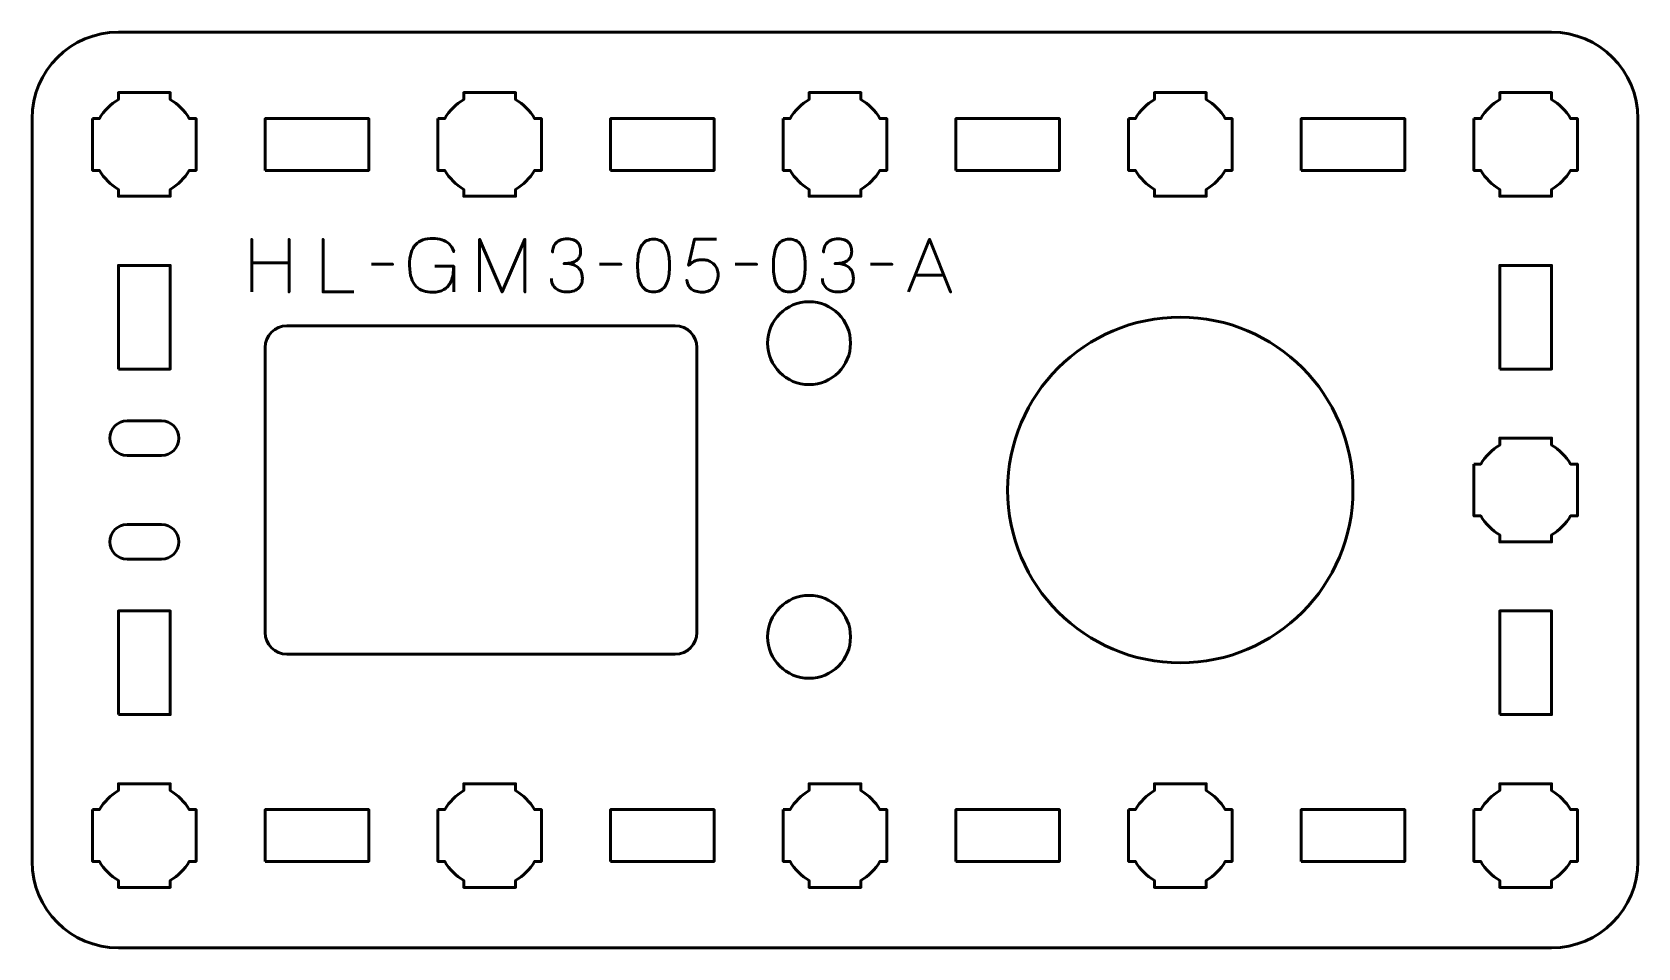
# Model space of a CAD drawing. Header units: centimetres. Extents: x -15.15 to -5.85, y -17.5 to -12.2.
import ezdxf

# ---------------------------------------------------------------- set-up
doc = ezdxf.new("R2010")
doc.units = ezdxf.units.CM
doc.header["$MEASUREMENT"] = 0
doc.layers.add('Layer 1', color=7, linetype='Continuous')

msp = doc.modelspace()

# ---------------------------------------------------------------- linework, layer by layer
at = {"layer": 'Layer 1', "lineweight": 53}
for points in [[(-13.8, -13), (-13.2, -13), (-13.2, -12.7), (-13.8, -12.7), (-13.8, -13)], [(-11.8, -13), (-11.2, -13), (-11.2, -12.7), (-11.8, -12.7), (-11.8, -13)], [(-9.8, -13), (-9.2, -13), (-9.2, -12.7), (-9.8, -12.7), (-9.8, -13)], [(-7.8, -13), (-7.2, -13), (-7.2, -12.7), (-7.8, -12.7), (-7.8, -13)], [(-14.65, -14.15), (-14.35, -14.15), (-14.35, -13.55), (-14.65, -13.55), (-14.65, -14.15)], [(-6.65, -14.15), (-6.35, -14.15), (-6.35, -13.55), (-6.65, -13.55), (-6.65, -14.15)], [(-14.65, -16.15), (-14.35, -16.15), (-14.35, -15.55), (-14.65, -15.55), (-14.65, -16.15)], [(-6.65, -16.15), (-6.35, -16.15), (-6.35, -15.55), (-6.65, -15.55), (-6.65, -16.15)], [(-13.8, -17), (-13.2, -17), (-13.2, -16.7), (-13.8, -16.7), (-13.8, -17)], [(-11.8, -17), (-11.2, -17), (-11.2, -16.7), (-11.8, -16.7), (-11.8, -17)], [(-9.8, -17), (-9.2, -17), (-9.2, -16.7), (-9.8, -16.7), (-9.8, -17)], [(-7.8, -17), (-7.2, -17), (-7.2, -16.7), (-7.8, -16.7), (-7.8, -17)]]:
    msp.add_lwpolyline(points, close=True, dxfattribs=at)
for centre, major_axis in [((-10.65004, -14), (0, 0.24)), ((-8.5, -14.85), (0, 1)), ((-10.65004, -15.7), (0, 0.24))]:
    msp.add_ellipse(centre, major_axis=major_axis, ratio=1, dxfattribs=at)
for points, knots in [([(-15.15, -17), (-15.15, -17), (-15.15, -12.7), (-15.15, -12.7), (-15.15, -12.7), (-15.15, -12.42391), (-14.92609, -12.2), (-14.65, -12.2), (-14.65, -12.2), (-14.65, -12.2), (-6.35, -12.2), (-6.35, -12.2), (-6.35, -12.2), (-6.07391, -12.2), (-5.85, -12.42391), (-5.85, -12.7), (-5.85, -12.7), (-5.85, -12.7), (-5.85, -17), (-5.85, -17), (-5.85, -17), (-5.85, -17.27609), (-6.07391, -17.5), (-6.35, -17.5), (-6.35, -17.5), (-6.35, -17.5), (-14.65, -17.5), (-14.65, -17.5), (-14.65, -17.5), (-14.92609, -17.5), (-15.15, -17.27609), (-15.15, -17)], [0, 0, 0, 0, 0.125, 0.125, 0.125, 0.125, 0.25, 0.25, 0.25, 0.25, 0.375, 0.375, 0.375, 0.375, 0.5, 0.5, 0.5, 0.5, 0.625, 0.625, 0.625, 0.625, 0.75, 0.75, 0.75, 0.75, 0.875, 0.875, 0.875, 0.875, 1, 1, 1, 1]), ([(-14.8, -12.7), (-14.8, -12.7), (-14.75985, -12.7), (-14.75985, -12.7), (-14.75985, -12.7), (-14.7335, -12.65447), (-14.69553, -12.6165), (-14.65, -12.59015), (-14.65, -12.59015), (-14.65, -12.59015), (-14.65, -12.55), (-14.65, -12.55), (-14.65, -12.55), (-14.65, -12.55), (-14.5, -12.55), (-14.5, -12.55), (-14.5, -12.55), (-14.5, -12.55), (-14.35, -12.55), (-14.35, -12.55), (-14.35, -12.55), (-14.35, -12.55), (-14.35, -12.59015), (-14.35, -12.59015), (-14.35, -12.59015), (-14.30447, -12.6165), (-14.2665, -12.65447), (-14.24015, -12.7), (-14.24015, -12.7), (-14.24015, -12.7), (-14.2, -12.7), (-14.2, -12.7), (-14.2, -12.7), (-14.2, -12.7), (-14.2, -12.85), (-14.2, -12.85), (-14.2, -12.85), (-14.2, -12.85), (-14.2, -13), (-14.2, -13), (-14.2, -13), (-14.2, -13), (-14.24015, -13), (-14.24015, -13), (-14.24015, -13), (-14.2665, -13.04553), (-14.30447, -13.0835), (-14.35, -13.10985), (-14.35, -13.10985), (-14.35, -13.10985), (-14.35, -13.15), (-14.35, -13.15), (-14.35, -13.15), (-14.35, -13.15), (-14.5, -13.15), (-14.5, -13.15), (-14.5, -13.15), (-14.5, -13.15), (-14.65, -13.15), (-14.65, -13.15), (-14.65, -13.15), (-14.65, -13.15), (-14.65, -13.10985), (-14.65, -13.10985), (-14.65, -13.10985), (-14.69553, -13.0835), (-14.7335, -13.04553), (-14.75985, -13), (-14.75985, -13), (-14.75985, -13), (-14.8, -13), (-14.8, -13), (-14.8, -13), (-14.8, -13), (-14.8, -12.85), (-14.8, -12.85), (-14.8, -12.85), (-14.8, -12.85), (-14.8, -12.7), (-14.8, -12.7)], [0, 0, 0, 0, 0.05, 0.05, 0.05, 0.05, 0.1, 0.1, 0.1, 0.1, 0.15, 0.15, 0.15, 0.15, 0.2, 0.2, 0.2, 0.2, 0.25, 0.25, 0.25, 0.25, 0.3, 0.3, 0.3, 0.3, 0.35, 0.35, 0.35, 0.35, 0.4, 0.4, 0.4, 0.4, 0.45, 0.45, 0.45, 0.45, 0.5, 0.5, 0.5, 0.5, 0.55, 0.55, 0.55, 0.55, 0.6, 0.6, 0.6, 0.6, 0.65, 0.65, 0.65, 0.65, 0.7, 0.7, 0.7, 0.7, 0.75, 0.75, 0.75, 0.75, 0.8, 0.8, 0.8, 0.8, 0.85, 0.85, 0.85, 0.85, 0.9, 0.9, 0.9, 0.9, 0.95, 0.95, 0.95, 0.95, 1, 1, 1, 1]), ([(-12.8, -12.7), (-12.8, -12.7), (-12.75985, -12.7), (-12.75985, -12.7), (-12.75985, -12.7), (-12.7335, -12.65447), (-12.69553, -12.6165), (-12.65, -12.59015), (-12.65, -12.59015), (-12.65, -12.59015), (-12.65, -12.55), (-12.65, -12.55), (-12.65, -12.55), (-12.65, -12.55), (-12.5, -12.55), (-12.5, -12.55), (-12.5, -12.55), (-12.5, -12.55), (-12.35, -12.55), (-12.35, -12.55), (-12.35, -12.55), (-12.35, -12.55), (-12.35, -12.59015), (-12.35, -12.59015), (-12.35, -12.59015), (-12.30447, -12.6165), (-12.2665, -12.65447), (-12.24015, -12.7), (-12.24015, -12.7), (-12.24015, -12.7), (-12.2, -12.7), (-12.2, -12.7), (-12.2, -12.7), (-12.2, -12.7), (-12.2, -12.85), (-12.2, -12.85), (-12.2, -12.85), (-12.2, -12.85), (-12.2, -13), (-12.2, -13), (-12.2, -13), (-12.2, -13), (-12.24015, -13), (-12.24015, -13), (-12.24015, -13), (-12.2665, -13.04553), (-12.30447, -13.0835), (-12.35, -13.10985), (-12.35, -13.10985), (-12.35, -13.10985), (-12.35, -13.15), (-12.35, -13.15), (-12.35, -13.15), (-12.35, -13.15), (-12.5, -13.15), (-12.5, -13.15), (-12.5, -13.15), (-12.5, -13.15), (-12.65, -13.15), (-12.65, -13.15), (-12.65, -13.15), (-12.65, -13.15), (-12.65, -13.10985), (-12.65, -13.10985), (-12.65, -13.10985), (-12.69553, -13.0835), (-12.7335, -13.04553), (-12.75985, -13), (-12.75985, -13), (-12.75985, -13), (-12.8, -13), (-12.8, -13), (-12.8, -13), (-12.8, -13), (-12.8, -12.85), (-12.8, -12.85), (-12.8, -12.85), (-12.8, -12.85), (-12.8, -12.7), (-12.8, -12.7)], [0, 0, 0, 0, 0.05, 0.05, 0.05, 0.05, 0.1, 0.1, 0.1, 0.1, 0.15, 0.15, 0.15, 0.15, 0.2, 0.2, 0.2, 0.2, 0.25, 0.25, 0.25, 0.25, 0.3, 0.3, 0.3, 0.3, 0.35, 0.35, 0.35, 0.35, 0.4, 0.4, 0.4, 0.4, 0.45, 0.45, 0.45, 0.45, 0.5, 0.5, 0.5, 0.5, 0.55, 0.55, 0.55, 0.55, 0.6, 0.6, 0.6, 0.6, 0.65, 0.65, 0.65, 0.65, 0.7, 0.7, 0.7, 0.7, 0.75, 0.75, 0.75, 0.75, 0.8, 0.8, 0.8, 0.8, 0.85, 0.85, 0.85, 0.85, 0.9, 0.9, 0.9, 0.9, 0.95, 0.95, 0.95, 0.95, 1, 1, 1, 1]), ([(-10.8, -12.7), (-10.8, -12.7), (-10.75985, -12.7), (-10.75985, -12.7), (-10.75985, -12.7), (-10.7335, -12.65447), (-10.69553, -12.6165), (-10.65, -12.59015), (-10.65, -12.59015), (-10.65, -12.59015), (-10.65, -12.55), (-10.65, -12.55), (-10.65, -12.55), (-10.65, -12.55), (-10.5, -12.55), (-10.5, -12.55), (-10.5, -12.55), (-10.5, -12.55), (-10.35, -12.55), (-10.35, -12.55), (-10.35, -12.55), (-10.35, -12.55), (-10.35, -12.59015), (-10.35, -12.59015), (-10.35, -12.59015), (-10.30447, -12.6165), (-10.2665, -12.65447), (-10.24015, -12.7), (-10.24015, -12.7), (-10.24015, -12.7), (-10.2, -12.7), (-10.2, -12.7), (-10.2, -12.7), (-10.2, -12.7), (-10.2, -12.85), (-10.2, -12.85), (-10.2, -12.85), (-10.2, -12.85), (-10.2, -13), (-10.2, -13), (-10.2, -13), (-10.2, -13), (-10.24015, -13), (-10.24015, -13), (-10.24015, -13), (-10.2665, -13.04553), (-10.30447, -13.0835), (-10.35, -13.10985), (-10.35, -13.10985), (-10.35, -13.10985), (-10.35, -13.15), (-10.35, -13.15), (-10.35, -13.15), (-10.35, -13.15), (-10.5, -13.15), (-10.5, -13.15), (-10.5, -13.15), (-10.5, -13.15), (-10.65, -13.15), (-10.65, -13.15), (-10.65, -13.15), (-10.65, -13.15), (-10.65, -13.10985), (-10.65, -13.10985), (-10.65, -13.10985), (-10.69553, -13.0835), (-10.7335, -13.04553), (-10.75985, -13), (-10.75985, -13), (-10.75985, -13), (-10.8, -13), (-10.8, -13), (-10.8, -13), (-10.8, -13), (-10.8, -12.85), (-10.8, -12.85), (-10.8, -12.85), (-10.8, -12.85), (-10.8, -12.7), (-10.8, -12.7)], [0, 0, 0, 0, 0.05, 0.05, 0.05, 0.05, 0.1, 0.1, 0.1, 0.1, 0.15, 0.15, 0.15, 0.15, 0.2, 0.2, 0.2, 0.2, 0.25, 0.25, 0.25, 0.25, 0.3, 0.3, 0.3, 0.3, 0.35, 0.35, 0.35, 0.35, 0.4, 0.4, 0.4, 0.4, 0.45, 0.45, 0.45, 0.45, 0.5, 0.5, 0.5, 0.5, 0.55, 0.55, 0.55, 0.55, 0.6, 0.6, 0.6, 0.6, 0.65, 0.65, 0.65, 0.65, 0.7, 0.7, 0.7, 0.7, 0.75, 0.75, 0.75, 0.75, 0.8, 0.8, 0.8, 0.8, 0.85, 0.85, 0.85, 0.85, 0.9, 0.9, 0.9, 0.9, 0.95, 0.95, 0.95, 0.95, 1, 1, 1, 1]), ([(-8.8, -12.7), (-8.8, -12.7), (-8.75985, -12.7), (-8.75985, -12.7), (-8.75985, -12.7), (-8.7335, -12.65447), (-8.69553, -12.6165), (-8.65, -12.59015), (-8.65, -12.59015), (-8.65, -12.59015), (-8.65, -12.55), (-8.65, -12.55), (-8.65, -12.55), (-8.65, -12.55), (-8.5, -12.55), (-8.5, -12.55), (-8.5, -12.55), (-8.5, -12.55), (-8.35, -12.55), (-8.35, -12.55), (-8.35, -12.55), (-8.35, -12.55), (-8.35, -12.59015), (-8.35, -12.59015), (-8.35, -12.59015), (-8.30447, -12.6165), (-8.2665, -12.65447), (-8.24015, -12.7), (-8.24015, -12.7), (-8.24015, -12.7), (-8.2, -12.7), (-8.2, -12.7), (-8.2, -12.7), (-8.2, -12.7), (-8.2, -12.85), (-8.2, -12.85), (-8.2, -12.85), (-8.2, -12.85), (-8.2, -13), (-8.2, -13), (-8.2, -13), (-8.2, -13), (-8.24015, -13), (-8.24015, -13), (-8.24015, -13), (-8.2665, -13.04553), (-8.30447, -13.0835), (-8.35, -13.10985), (-8.35, -13.10985), (-8.35, -13.10985), (-8.35, -13.15), (-8.35, -13.15), (-8.35, -13.15), (-8.35, -13.15), (-8.5, -13.15), (-8.5, -13.15), (-8.5, -13.15), (-8.5, -13.15), (-8.65, -13.15), (-8.65, -13.15), (-8.65, -13.15), (-8.65, -13.15), (-8.65, -13.10985), (-8.65, -13.10985), (-8.65, -13.10985), (-8.69553, -13.0835), (-8.7335, -13.04553), (-8.75985, -13), (-8.75985, -13), (-8.75985, -13), (-8.8, -13), (-8.8, -13), (-8.8, -13), (-8.8, -13), (-8.8, -12.85), (-8.8, -12.85), (-8.8, -12.85), (-8.8, -12.85), (-8.8, -12.7), (-8.8, -12.7)], [0, 0, 0, 0, 0.05, 0.05, 0.05, 0.05, 0.1, 0.1, 0.1, 0.1, 0.15, 0.15, 0.15, 0.15, 0.2, 0.2, 0.2, 0.2, 0.25, 0.25, 0.25, 0.25, 0.3, 0.3, 0.3, 0.3, 0.35, 0.35, 0.35, 0.35, 0.4, 0.4, 0.4, 0.4, 0.45, 0.45, 0.45, 0.45, 0.5, 0.5, 0.5, 0.5, 0.55, 0.55, 0.55, 0.55, 0.6, 0.6, 0.6, 0.6, 0.65, 0.65, 0.65, 0.65, 0.7, 0.7, 0.7, 0.7, 0.75, 0.75, 0.75, 0.75, 0.8, 0.8, 0.8, 0.8, 0.85, 0.85, 0.85, 0.85, 0.9, 0.9, 0.9, 0.9, 0.95, 0.95, 0.95, 0.95, 1, 1, 1, 1]), ([(-6.8, -12.7), (-6.8, -12.7), (-6.75985, -12.7), (-6.75985, -12.7), (-6.75985, -12.7), (-6.7335, -12.65447), (-6.69553, -12.6165), (-6.65, -12.59015), (-6.65, -12.59015), (-6.65, -12.59015), (-6.65, -12.55), (-6.65, -12.55), (-6.65, -12.55), (-6.65, -12.55), (-6.5, -12.55), (-6.5, -12.55), (-6.5, -12.55), (-6.5, -12.55), (-6.35, -12.55), (-6.35, -12.55), (-6.35, -12.55), (-6.35, -12.55), (-6.35, -12.59015), (-6.35, -12.59015), (-6.35, -12.59015), (-6.30447, -12.6165), (-6.2665, -12.65447), (-6.24015, -12.7), (-6.24015, -12.7), (-6.24015, -12.7), (-6.2, -12.7), (-6.2, -12.7), (-6.2, -12.7), (-6.2, -12.7), (-6.2, -12.85), (-6.2, -12.85), (-6.2, -12.85), (-6.2, -12.85), (-6.2, -13), (-6.2, -13), (-6.2, -13), (-6.2, -13), (-6.24015, -13), (-6.24015, -13), (-6.24015, -13), (-6.2665, -13.04553), (-6.30447, -13.0835), (-6.35, -13.10985), (-6.35, -13.10985), (-6.35, -13.10985), (-6.35, -13.15), (-6.35, -13.15), (-6.35, -13.15), (-6.35, -13.15), (-6.5, -13.15), (-6.5, -13.15), (-6.5, -13.15), (-6.5, -13.15), (-6.65, -13.15), (-6.65, -13.15), (-6.65, -13.15), (-6.65, -13.15), (-6.65, -13.10985), (-6.65, -13.10985), (-6.65, -13.10985), (-6.69553, -13.0835), (-6.7335, -13.04553), (-6.75985, -13), (-6.75985, -13), (-6.75985, -13), (-6.8, -13), (-6.8, -13), (-6.8, -13), (-6.8, -13), (-6.8, -12.85), (-6.8, -12.85), (-6.8, -12.85), (-6.8, -12.85), (-6.8, -12.7), (-6.8, -12.7)], [0, 0, 0, 0, 0.05, 0.05, 0.05, 0.05, 0.1, 0.1, 0.1, 0.1, 0.15, 0.15, 0.15, 0.15, 0.2, 0.2, 0.2, 0.2, 0.25, 0.25, 0.25, 0.25, 0.3, 0.3, 0.3, 0.3, 0.35, 0.35, 0.35, 0.35, 0.4, 0.4, 0.4, 0.4, 0.45, 0.45, 0.45, 0.45, 0.5, 0.5, 0.5, 0.5, 0.55, 0.55, 0.55, 0.55, 0.6, 0.6, 0.6, 0.6, 0.65, 0.65, 0.65, 0.65, 0.7, 0.7, 0.7, 0.7, 0.75, 0.75, 0.75, 0.75, 0.8, 0.8, 0.8, 0.8, 0.85, 0.85, 0.85, 0.85, 0.9, 0.9, 0.9, 0.9, 0.95, 0.95, 0.95, 0.95, 1, 1, 1, 1]), ([(-13.8, -15.675), (-13.8, -15.675), (-13.8, -14.025), (-13.8, -14.025), (-13.8, -14.025), (-13.8, -13.95598), (-13.74402, -13.9), (-13.675, -13.9), (-13.675, -13.9), (-13.675, -13.9), (-11.425, -13.9), (-11.425, -13.9), (-11.425, -13.9), (-11.35598, -13.9), (-11.3, -13.95598), (-11.3, -14.025), (-11.3, -14.025), (-11.3, -14.025), (-11.3, -15.675), (-11.3, -15.675), (-11.3, -15.675), (-11.3, -15.74402), (-11.35598, -15.8), (-11.425, -15.8), (-11.425, -15.8), (-11.425, -15.8), (-13.675, -15.8), (-13.675, -15.8), (-13.675, -15.8), (-13.74402, -15.8), (-13.8, -15.74402), (-13.8, -15.675)], [0, 0, 0, 0, 0.125, 0.125, 0.125, 0.125, 0.25, 0.25, 0.25, 0.25, 0.375, 0.375, 0.375, 0.375, 0.5, 0.5, 0.5, 0.5, 0.625, 0.625, 0.625, 0.625, 0.75, 0.75, 0.75, 0.75, 0.875, 0.875, 0.875, 0.875, 1, 1, 1, 1]), ([(-14.4, -14.65), (-14.34478, -14.65), (-14.3, -14.60522), (-14.3, -14.55001), (-14.3, -14.55001), (-14.3, -14.49479), (-14.34478, -14.45), (-14.4, -14.45), (-14.4, -14.45), (-14.4, -14.45), (-14.6, -14.45), (-14.6, -14.45), (-14.6, -14.45), (-14.65521, -14.45), (-14.7, -14.49479), (-14.7, -14.55001), (-14.7, -14.55001), (-14.7, -14.60522), (-14.65521, -14.65), (-14.6, -14.65), (-14.6, -14.65), (-14.6, -14.65), (-14.4, -14.65), (-14.4, -14.65)], [0, 0, 0, 0, 0.1666667, 0.1666667, 0.1666667, 0.1666667, 0.3333333, 0.3333333, 0.3333333, 0.3333333, 0.5, 0.5, 0.5, 0.5, 0.6666667, 0.6666667, 0.6666667, 0.6666667, 0.8333333, 0.8333333, 0.8333333, 0.8333333, 1, 1, 1, 1]), ([(-6.8, -14.7), (-6.8, -14.7), (-6.75985, -14.7), (-6.75985, -14.7), (-6.75985, -14.7), (-6.7335, -14.65447), (-6.69553, -14.6165), (-6.65, -14.59015), (-6.65, -14.59015), (-6.65, -14.59015), (-6.65, -14.55), (-6.65, -14.55), (-6.65, -14.55), (-6.65, -14.55), (-6.5, -14.55), (-6.5, -14.55), (-6.5, -14.55), (-6.5, -14.55), (-6.35, -14.55), (-6.35, -14.55), (-6.35, -14.55), (-6.35, -14.55), (-6.35, -14.59015), (-6.35, -14.59015), (-6.35, -14.59015), (-6.30447, -14.6165), (-6.2665, -14.65447), (-6.24015, -14.7), (-6.24015, -14.7), (-6.24015, -14.7), (-6.2, -14.7), (-6.2, -14.7), (-6.2, -14.7), (-6.2, -14.7), (-6.2, -14.85), (-6.2, -14.85), (-6.2, -14.85), (-6.2, -14.85), (-6.2, -15), (-6.2, -15), (-6.2, -15), (-6.2, -15), (-6.24015, -15), (-6.24015, -15), (-6.24015, -15), (-6.2665, -15.04553), (-6.30447, -15.0835), (-6.35, -15.10985), (-6.35, -15.10985), (-6.35, -15.10985), (-6.35, -15.15), (-6.35, -15.15), (-6.35, -15.15), (-6.35, -15.15), (-6.5, -15.15), (-6.5, -15.15), (-6.5, -15.15), (-6.5, -15.15), (-6.65, -15.15), (-6.65, -15.15), (-6.65, -15.15), (-6.65, -15.15), (-6.65, -15.10985), (-6.65, -15.10985), (-6.65, -15.10985), (-6.69553, -15.0835), (-6.7335, -15.04553), (-6.75985, -15), (-6.75985, -15), (-6.75985, -15), (-6.8, -15), (-6.8, -15), (-6.8, -15), (-6.8, -15), (-6.8, -14.85), (-6.8, -14.85), (-6.8, -14.85), (-6.8, -14.85), (-6.8, -14.7), (-6.8, -14.7)], [0, 0, 0, 0, 0.05, 0.05, 0.05, 0.05, 0.1, 0.1, 0.1, 0.1, 0.15, 0.15, 0.15, 0.15, 0.2, 0.2, 0.2, 0.2, 0.25, 0.25, 0.25, 0.25, 0.3, 0.3, 0.3, 0.3, 0.35, 0.35, 0.35, 0.35, 0.4, 0.4, 0.4, 0.4, 0.45, 0.45, 0.45, 0.45, 0.5, 0.5, 0.5, 0.5, 0.55, 0.55, 0.55, 0.55, 0.6, 0.6, 0.6, 0.6, 0.65, 0.65, 0.65, 0.65, 0.7, 0.7, 0.7, 0.7, 0.75, 0.75, 0.75, 0.75, 0.8, 0.8, 0.8, 0.8, 0.85, 0.85, 0.85, 0.85, 0.9, 0.9, 0.9, 0.9, 0.95, 0.95, 0.95, 0.95, 1, 1, 1, 1]), ([(-14.4, -15.25), (-14.34478, -15.25), (-14.3, -15.20522), (-14.3, -15.15001), (-14.3, -15.15001), (-14.3, -15.09479), (-14.34478, -15.05), (-14.4, -15.05), (-14.4, -15.05), (-14.4, -15.05), (-14.6, -15.05), (-14.6, -15.05), (-14.6, -15.05), (-14.65521, -15.05), (-14.7, -15.09479), (-14.7, -15.15001), (-14.7, -15.15001), (-14.7, -15.20522), (-14.65521, -15.25), (-14.6, -15.25), (-14.6, -15.25), (-14.6, -15.25), (-14.4, -15.25), (-14.4, -15.25)], [0, 0, 0, 0, 0.1666667, 0.1666667, 0.1666667, 0.1666667, 0.3333333, 0.3333333, 0.3333333, 0.3333333, 0.5, 0.5, 0.5, 0.5, 0.6666667, 0.6666667, 0.6666667, 0.6666667, 0.8333333, 0.8333333, 0.8333333, 0.8333333, 1, 1, 1, 1]), ([(-14.8, -16.7), (-14.8, -16.7), (-14.75985, -16.7), (-14.75985, -16.7), (-14.75985, -16.7), (-14.7335, -16.65447), (-14.69553, -16.6165), (-14.65, -16.59015), (-14.65, -16.59015), (-14.65, -16.59015), (-14.65, -16.55), (-14.65, -16.55), (-14.65, -16.55), (-14.65, -16.55), (-14.5, -16.55), (-14.5, -16.55), (-14.5, -16.55), (-14.5, -16.55), (-14.35, -16.55), (-14.35, -16.55), (-14.35, -16.55), (-14.35, -16.55), (-14.35, -16.59015), (-14.35, -16.59015), (-14.35, -16.59015), (-14.30447, -16.6165), (-14.2665, -16.65447), (-14.24015, -16.7), (-14.24015, -16.7), (-14.24015, -16.7), (-14.2, -16.7), (-14.2, -16.7), (-14.2, -16.7), (-14.2, -16.7), (-14.2, -16.85), (-14.2, -16.85), (-14.2, -16.85), (-14.2, -16.85), (-14.2, -17), (-14.2, -17), (-14.2, -17), (-14.2, -17), (-14.24015, -17), (-14.24015, -17), (-14.24015, -17), (-14.2665, -17.04553), (-14.30447, -17.0835), (-14.35, -17.10985), (-14.35, -17.10985), (-14.35, -17.10985), (-14.35, -17.15), (-14.35, -17.15), (-14.35, -17.15), (-14.35, -17.15), (-14.5, -17.15), (-14.5, -17.15), (-14.5, -17.15), (-14.5, -17.15), (-14.65, -17.15), (-14.65, -17.15), (-14.65, -17.15), (-14.65, -17.15), (-14.65, -17.10985), (-14.65, -17.10985), (-14.65, -17.10985), (-14.69553, -17.0835), (-14.7335, -17.04553), (-14.75985, -17), (-14.75985, -17), (-14.75985, -17), (-14.8, -17), (-14.8, -17), (-14.8, -17), (-14.8, -17), (-14.8, -16.85), (-14.8, -16.85), (-14.8, -16.85), (-14.8, -16.85), (-14.8, -16.7), (-14.8, -16.7)], [0, 0, 0, 0, 0.05, 0.05, 0.05, 0.05, 0.1, 0.1, 0.1, 0.1, 0.15, 0.15, 0.15, 0.15, 0.2, 0.2, 0.2, 0.2, 0.25, 0.25, 0.25, 0.25, 0.3, 0.3, 0.3, 0.3, 0.35, 0.35, 0.35, 0.35, 0.4, 0.4, 0.4, 0.4, 0.45, 0.45, 0.45, 0.45, 0.5, 0.5, 0.5, 0.5, 0.55, 0.55, 0.55, 0.55, 0.6, 0.6, 0.6, 0.6, 0.65, 0.65, 0.65, 0.65, 0.7, 0.7, 0.7, 0.7, 0.75, 0.75, 0.75, 0.75, 0.8, 0.8, 0.8, 0.8, 0.85, 0.85, 0.85, 0.85, 0.9, 0.9, 0.9, 0.9, 0.95, 0.95, 0.95, 0.95, 1, 1, 1, 1]), ([(-12.8, -16.7), (-12.8, -16.7), (-12.75985, -16.7), (-12.75985, -16.7), (-12.75985, -16.7), (-12.7335, -16.65447), (-12.69553, -16.6165), (-12.65, -16.59015), (-12.65, -16.59015), (-12.65, -16.59015), (-12.65, -16.55), (-12.65, -16.55), (-12.65, -16.55), (-12.65, -16.55), (-12.5, -16.55), (-12.5, -16.55), (-12.5, -16.55), (-12.5, -16.55), (-12.35, -16.55), (-12.35, -16.55), (-12.35, -16.55), (-12.35, -16.55), (-12.35, -16.59015), (-12.35, -16.59015), (-12.35, -16.59015), (-12.30447, -16.6165), (-12.2665, -16.65447), (-12.24015, -16.7), (-12.24015, -16.7), (-12.24015, -16.7), (-12.2, -16.7), (-12.2, -16.7), (-12.2, -16.7), (-12.2, -16.7), (-12.2, -16.85), (-12.2, -16.85), (-12.2, -16.85), (-12.2, -16.85), (-12.2, -17), (-12.2, -17), (-12.2, -17), (-12.2, -17), (-12.24015, -17), (-12.24015, -17), (-12.24015, -17), (-12.2665, -17.04553), (-12.30447, -17.0835), (-12.35, -17.10985), (-12.35, -17.10985), (-12.35, -17.10985), (-12.35, -17.15), (-12.35, -17.15), (-12.35, -17.15), (-12.35, -17.15), (-12.5, -17.15), (-12.5, -17.15), (-12.5, -17.15), (-12.5, -17.15), (-12.65, -17.15), (-12.65, -17.15), (-12.65, -17.15), (-12.65, -17.15), (-12.65, -17.10985), (-12.65, -17.10985), (-12.65, -17.10985), (-12.69553, -17.0835), (-12.7335, -17.04553), (-12.75985, -17), (-12.75985, -17), (-12.75985, -17), (-12.8, -17), (-12.8, -17), (-12.8, -17), (-12.8, -17), (-12.8, -16.85), (-12.8, -16.85), (-12.8, -16.85), (-12.8, -16.85), (-12.8, -16.7), (-12.8, -16.7)], [0, 0, 0, 0, 0.05, 0.05, 0.05, 0.05, 0.1, 0.1, 0.1, 0.1, 0.15, 0.15, 0.15, 0.15, 0.2, 0.2, 0.2, 0.2, 0.25, 0.25, 0.25, 0.25, 0.3, 0.3, 0.3, 0.3, 0.35, 0.35, 0.35, 0.35, 0.4, 0.4, 0.4, 0.4, 0.45, 0.45, 0.45, 0.45, 0.5, 0.5, 0.5, 0.5, 0.55, 0.55, 0.55, 0.55, 0.6, 0.6, 0.6, 0.6, 0.65, 0.65, 0.65, 0.65, 0.7, 0.7, 0.7, 0.7, 0.75, 0.75, 0.75, 0.75, 0.8, 0.8, 0.8, 0.8, 0.85, 0.85, 0.85, 0.85, 0.9, 0.9, 0.9, 0.9, 0.95, 0.95, 0.95, 0.95, 1, 1, 1, 1]), ([(-10.8, -16.7), (-10.8, -16.7), (-10.75985, -16.7), (-10.75985, -16.7), (-10.75985, -16.7), (-10.7335, -16.65447), (-10.69553, -16.6165), (-10.65, -16.59015), (-10.65, -16.59015), (-10.65, -16.59015), (-10.65, -16.55), (-10.65, -16.55), (-10.65, -16.55), (-10.65, -16.55), (-10.5, -16.55), (-10.5, -16.55), (-10.5, -16.55), (-10.5, -16.55), (-10.35, -16.55), (-10.35, -16.55), (-10.35, -16.55), (-10.35, -16.55), (-10.35, -16.59015), (-10.35, -16.59015), (-10.35, -16.59015), (-10.30447, -16.6165), (-10.2665, -16.65447), (-10.24015, -16.7), (-10.24015, -16.7), (-10.24015, -16.7), (-10.2, -16.7), (-10.2, -16.7), (-10.2, -16.7), (-10.2, -16.7), (-10.2, -16.85), (-10.2, -16.85), (-10.2, -16.85), (-10.2, -16.85), (-10.2, -17), (-10.2, -17), (-10.2, -17), (-10.2, -17), (-10.24015, -17), (-10.24015, -17), (-10.24015, -17), (-10.2665, -17.04553), (-10.30447, -17.0835), (-10.35, -17.10985), (-10.35, -17.10985), (-10.35, -17.10985), (-10.35, -17.15), (-10.35, -17.15), (-10.35, -17.15), (-10.35, -17.15), (-10.5, -17.15), (-10.5, -17.15), (-10.5, -17.15), (-10.5, -17.15), (-10.65, -17.15), (-10.65, -17.15), (-10.65, -17.15), (-10.65, -17.15), (-10.65, -17.10985), (-10.65, -17.10985), (-10.65, -17.10985), (-10.69553, -17.0835), (-10.7335, -17.04553), (-10.75985, -17), (-10.75985, -17), (-10.75985, -17), (-10.8, -17), (-10.8, -17), (-10.8, -17), (-10.8, -17), (-10.8, -16.85), (-10.8, -16.85), (-10.8, -16.85), (-10.8, -16.85), (-10.8, -16.7), (-10.8, -16.7)], [0, 0, 0, 0, 0.05, 0.05, 0.05, 0.05, 0.1, 0.1, 0.1, 0.1, 0.15, 0.15, 0.15, 0.15, 0.2, 0.2, 0.2, 0.2, 0.25, 0.25, 0.25, 0.25, 0.3, 0.3, 0.3, 0.3, 0.35, 0.35, 0.35, 0.35, 0.4, 0.4, 0.4, 0.4, 0.45, 0.45, 0.45, 0.45, 0.5, 0.5, 0.5, 0.5, 0.55, 0.55, 0.55, 0.55, 0.6, 0.6, 0.6, 0.6, 0.65, 0.65, 0.65, 0.65, 0.7, 0.7, 0.7, 0.7, 0.75, 0.75, 0.75, 0.75, 0.8, 0.8, 0.8, 0.8, 0.85, 0.85, 0.85, 0.85, 0.9, 0.9, 0.9, 0.9, 0.95, 0.95, 0.95, 0.95, 1, 1, 1, 1]), ([(-8.8, -16.7), (-8.8, -16.7), (-8.75985, -16.7), (-8.75985, -16.7), (-8.75985, -16.7), (-8.7335, -16.65447), (-8.69553, -16.6165), (-8.65, -16.59015), (-8.65, -16.59015), (-8.65, -16.59015), (-8.65, -16.55), (-8.65, -16.55), (-8.65, -16.55), (-8.65, -16.55), (-8.5, -16.55), (-8.5, -16.55), (-8.5, -16.55), (-8.5, -16.55), (-8.35, -16.55), (-8.35, -16.55), (-8.35, -16.55), (-8.35, -16.55), (-8.35, -16.59015), (-8.35, -16.59015), (-8.35, -16.59015), (-8.30447, -16.6165), (-8.2665, -16.65447), (-8.24015, -16.7), (-8.24015, -16.7), (-8.24015, -16.7), (-8.2, -16.7), (-8.2, -16.7), (-8.2, -16.7), (-8.2, -16.7), (-8.2, -16.85), (-8.2, -16.85), (-8.2, -16.85), (-8.2, -16.85), (-8.2, -17), (-8.2, -17), (-8.2, -17), (-8.2, -17), (-8.24015, -17), (-8.24015, -17), (-8.24015, -17), (-8.2665, -17.04553), (-8.30447, -17.0835), (-8.35, -17.10985), (-8.35, -17.10985), (-8.35, -17.10985), (-8.35, -17.15), (-8.35, -17.15), (-8.35, -17.15), (-8.35, -17.15), (-8.5, -17.15), (-8.5, -17.15), (-8.5, -17.15), (-8.5, -17.15), (-8.65, -17.15), (-8.65, -17.15), (-8.65, -17.15), (-8.65, -17.15), (-8.65, -17.10985), (-8.65, -17.10985), (-8.65, -17.10985), (-8.69553, -17.0835), (-8.7335, -17.04553), (-8.75985, -17), (-8.75985, -17), (-8.75985, -17), (-8.8, -17), (-8.8, -17), (-8.8, -17), (-8.8, -17), (-8.8, -16.85), (-8.8, -16.85), (-8.8, -16.85), (-8.8, -16.85), (-8.8, -16.7), (-8.8, -16.7)], [0, 0, 0, 0, 0.05, 0.05, 0.05, 0.05, 0.1, 0.1, 0.1, 0.1, 0.15, 0.15, 0.15, 0.15, 0.2, 0.2, 0.2, 0.2, 0.25, 0.25, 0.25, 0.25, 0.3, 0.3, 0.3, 0.3, 0.35, 0.35, 0.35, 0.35, 0.4, 0.4, 0.4, 0.4, 0.45, 0.45, 0.45, 0.45, 0.5, 0.5, 0.5, 0.5, 0.55, 0.55, 0.55, 0.55, 0.6, 0.6, 0.6, 0.6, 0.65, 0.65, 0.65, 0.65, 0.7, 0.7, 0.7, 0.7, 0.75, 0.75, 0.75, 0.75, 0.8, 0.8, 0.8, 0.8, 0.85, 0.85, 0.85, 0.85, 0.9, 0.9, 0.9, 0.9, 0.95, 0.95, 0.95, 0.95, 1, 1, 1, 1]), ([(-6.8, -16.7), (-6.8, -16.7), (-6.75985, -16.7), (-6.75985, -16.7), (-6.75985, -16.7), (-6.7335, -16.65447), (-6.69553, -16.6165), (-6.65, -16.59015), (-6.65, -16.59015), (-6.65, -16.59015), (-6.65, -16.55), (-6.65, -16.55), (-6.65, -16.55), (-6.65, -16.55), (-6.5, -16.55), (-6.5, -16.55), (-6.5, -16.55), (-6.5, -16.55), (-6.35, -16.55), (-6.35, -16.55), (-6.35, -16.55), (-6.35, -16.55), (-6.35, -16.59015), (-6.35, -16.59015), (-6.35, -16.59015), (-6.30447, -16.6165), (-6.2665, -16.65447), (-6.24015, -16.7), (-6.24015, -16.7), (-6.24015, -16.7), (-6.2, -16.7), (-6.2, -16.7), (-6.2, -16.7), (-6.2, -16.7), (-6.2, -16.85), (-6.2, -16.85), (-6.2, -16.85), (-6.2, -16.85), (-6.2, -17), (-6.2, -17), (-6.2, -17), (-6.2, -17), (-6.24015, -17), (-6.24015, -17), (-6.24015, -17), (-6.2665, -17.04553), (-6.30447, -17.0835), (-6.35, -17.10985), (-6.35, -17.10985), (-6.35, -17.10985), (-6.35, -17.15), (-6.35, -17.15), (-6.35, -17.15), (-6.35, -17.15), (-6.5, -17.15), (-6.5, -17.15), (-6.5, -17.15), (-6.5, -17.15), (-6.65, -17.15), (-6.65, -17.15), (-6.65, -17.15), (-6.65, -17.15), (-6.65, -17.10985), (-6.65, -17.10985), (-6.65, -17.10985), (-6.69553, -17.0835), (-6.7335, -17.04553), (-6.75985, -17), (-6.75985, -17), (-6.75985, -17), (-6.8, -17), (-6.8, -17), (-6.8, -17), (-6.8, -17), (-6.8, -16.85), (-6.8, -16.85), (-6.8, -16.85), (-6.8, -16.85), (-6.8, -16.7), (-6.8, -16.7)], [0, 0, 0, 0, 0.05, 0.05, 0.05, 0.05, 0.1, 0.1, 0.1, 0.1, 0.15, 0.15, 0.15, 0.15, 0.2, 0.2, 0.2, 0.2, 0.25, 0.25, 0.25, 0.25, 0.3, 0.3, 0.3, 0.3, 0.35, 0.35, 0.35, 0.35, 0.4, 0.4, 0.4, 0.4, 0.45, 0.45, 0.45, 0.45, 0.5, 0.5, 0.5, 0.5, 0.55, 0.55, 0.55, 0.55, 0.6, 0.6, 0.6, 0.6, 0.65, 0.65, 0.65, 0.65, 0.7, 0.7, 0.7, 0.7, 0.75, 0.75, 0.75, 0.75, 0.8, 0.8, 0.8, 0.8, 0.85, 0.85, 0.85, 0.85, 0.9, 0.9, 0.9, 0.9, 0.95, 0.95, 0.95, 0.95, 1, 1, 1, 1])]:
    msp.add_open_spline(points, degree=3, knots=knots, dxfattribs=at)
at = {"layer": 'Layer 1', "color": 5, "lineweight": 53}
for points, knots in [([(-13.87758, -13.70346), (-13.87758, -13.70346), (-13.87758, -13.53455), (-13.87758, -13.53455), (-13.87758, -13.53455), (-13.87758, -13.53455), (-13.66211, -13.53455), (-13.66211, -13.53455), (-13.66211, -13.53455), (-13.66211, -13.53455), (-13.66211, -13.70346), (-13.66211, -13.70346), (-13.66211, -13.70346), (-13.66211, -13.70346), (-13.66211, -13.39866), (-13.66211, -13.39866), (-13.66211, -13.39866), (-13.66211, -13.39866), (-13.66211, -13.53455), (-13.66211, -13.53455), (-13.66211, -13.53455), (-13.66211, -13.53455), (-13.87758, -13.53455), (-13.87758, -13.53455), (-13.87758, -13.53455), (-13.87758, -13.53455), (-13.87758, -13.39866), (-13.87758, -13.39866), (-13.87758, -13.39866), (-13.87758, -13.39866), (-13.87758, -13.70346), (-13.87758, -13.70346)], [0, 0, 0, 0, 0.125, 0.125, 0.125, 0.125, 0.25, 0.25, 0.25, 0.25, 0.375, 0.375, 0.375, 0.375, 0.5, 0.5, 0.5, 0.5, 0.625, 0.625, 0.625, 0.625, 0.75, 0.75, 0.75, 0.75, 0.875, 0.875, 0.875, 0.875, 1, 1, 1, 1]), ([(-13.28619, -13.70346), (-13.28619, -13.70346), (-13.46441, -13.70346), (-13.46441, -13.70346), (-13.46441, -13.70346), (-13.46441, -13.70346), (-13.46441, -13.39824), (-13.46441, -13.39824), (-13.46441, -13.39824), (-13.46441, -13.39824), (-13.46441, -13.70346), (-13.46441, -13.70346), (-13.46441, -13.70346), (-13.46441, -13.70346), (-13.28619, -13.70346), (-13.28619, -13.70346)], [0, 0, 0, 0, 0.25, 0.25, 0.25, 0.25, 0.5, 0.5, 0.5, 0.5, 0.75, 0.75, 0.75, 0.75, 1, 1, 1, 1]), ([(-12.81714, -13.55529), (-12.81714, -13.55529), (-12.70835, -13.55529), (-12.70835, -13.55529), (-12.70835, -13.55529), (-12.70849, -13.58994), (-12.71343, -13.61837), (-12.72331, -13.64052), (-12.72331, -13.64052), (-12.73318, -13.66275), (-12.74715, -13.67912), (-12.76536, -13.68977), (-12.76536, -13.68977), (-12.78356, -13.70036), (-12.80515, -13.70565), (-12.83027, -13.70558), (-12.83027, -13.70558), (-12.84911, -13.70565), (-12.8666, -13.70304), (-12.88276, -13.6976), (-12.88276, -13.6976), (-12.89892, -13.69224), (-12.9131, -13.68349), (-12.92524, -13.67143), (-12.92524, -13.67143), (-12.93737, -13.65936), (-12.9469, -13.64342), (-12.95367, -13.62359), (-12.95367, -13.62359), (-12.96044, -13.60377), (-12.9639, -13.57942), (-12.96404, -13.55064), (-12.96404, -13.55064), (-12.96397, -13.52171), (-12.96094, -13.4973), (-12.95494, -13.47726), (-12.95494, -13.47726), (-12.94887, -13.45729), (-12.94012, -13.44121), (-12.92855, -13.429), (-12.92855, -13.429), (-12.91705, -13.41687), (-12.90301, -13.40805), (-12.8865, -13.40254), (-12.8865, -13.40254), (-12.86999, -13.39704), (-12.85129, -13.39436), (-12.83027, -13.39443), (-12.83027, -13.39443), (-12.8103, -13.39436), (-12.79238, -13.39683), (-12.77643, -13.40184), (-12.77643, -13.40184), (-12.76049, -13.40685), (-12.7468, -13.41489), (-12.73537, -13.42597), (-12.73537, -13.42597), (-12.72387, -13.43704), (-12.71491, -13.45165), (-12.70835, -13.46978), (-12.70835, -13.46978), (-12.71491, -13.45165), (-12.72387, -13.43704), (-12.73537, -13.42597), (-12.73537, -13.42597), (-12.7468, -13.41489), (-12.76049, -13.40685), (-12.77643, -13.40184), (-12.77643, -13.40184), (-12.79238, -13.39683), (-12.8103, -13.39436), (-12.83027, -13.39443), (-12.83027, -13.39443), (-12.85129, -13.39436), (-12.86999, -13.39704), (-12.8865, -13.40254), (-12.8865, -13.40254), (-12.90301, -13.40805), (-12.91705, -13.41687), (-12.92855, -13.429), (-12.92855, -13.429), (-12.94012, -13.44121), (-12.94887, -13.45729), (-12.95494, -13.47726), (-12.95494, -13.47726), (-12.96094, -13.4973), (-12.96397, -13.52171), (-12.96404, -13.55064), (-12.96404, -13.55064), (-12.9639, -13.57942), (-12.96044, -13.60377), (-12.95367, -13.62359), (-12.95367, -13.62359), (-12.9469, -13.64342), (-12.93737, -13.65936), (-12.92524, -13.67143), (-12.92524, -13.67143), (-12.9131, -13.68349), (-12.89892, -13.69224), (-12.88276, -13.6976), (-12.88276, -13.6976), (-12.8666, -13.70304), (-12.84911, -13.70565), (-12.83027, -13.70558), (-12.83027, -13.70558), (-12.80515, -13.70565), (-12.78356, -13.70036), (-12.76536, -13.68977), (-12.76536, -13.68977), (-12.74715, -13.67912), (-12.73318, -13.66275), (-12.72331, -13.64052), (-12.72331, -13.64052), (-12.71343, -13.61837), (-12.70849, -13.58994), (-12.70835, -13.55529), (-12.70835, -13.55529), (-12.70835, -13.55529), (-12.81714, -13.55529), (-12.81714, -13.55529)], [0, 0, 0, 0, 0.0333333, 0.0333333, 0.0333333, 0.0333333, 0.0666667, 0.0666667, 0.0666667, 0.0666667, 0.1, 0.1, 0.1, 0.1, 0.1333333, 0.1333333, 0.1333333, 0.1333333, 0.1666667, 0.1666667, 0.1666667, 0.1666667, 0.2, 0.2, 0.2, 0.2, 0.2333333, 0.2333333, 0.2333333, 0.2333333, 0.2666667, 0.2666667, 0.2666667, 0.2666667, 0.3, 0.3, 0.3, 0.3, 0.3333333, 0.3333333, 0.3333333, 0.3333333, 0.3666667, 0.3666667, 0.3666667, 0.3666667, 0.4, 0.4, 0.4, 0.4, 0.4333333, 0.4333333, 0.4333333, 0.4333333, 0.4666667, 0.4666667, 0.4666667, 0.4666667, 0.5, 0.5, 0.5, 0.5, 0.5333333, 0.5333333, 0.5333333, 0.5333333, 0.5666667, 0.5666667, 0.5666667, 0.5666667, 0.6, 0.6, 0.6, 0.6, 0.6333333, 0.6333333, 0.6333333, 0.6333333, 0.6666667, 0.6666667, 0.6666667, 0.6666667, 0.7, 0.7, 0.7, 0.7, 0.7333333, 0.7333333, 0.7333333, 0.7333333, 0.7666667, 0.7666667, 0.7666667, 0.7666667, 0.8, 0.8, 0.8, 0.8, 0.8333333, 0.8333333, 0.8333333, 0.8333333, 0.8666667, 0.8666667, 0.8666667, 0.8666667, 0.9, 0.9, 0.9, 0.9, 0.9333333, 0.9333333, 0.9333333, 0.9333333, 0.9666667, 0.9666667, 0.9666667, 0.9666667, 1, 1, 1, 1]), ([(-12.55891, -13.70346), (-12.55891, -13.70346), (-12.55891, -13.39824), (-12.55891, -13.39824), (-12.55891, -13.39824), (-12.55891, -13.39824), (-12.42768, -13.70346), (-12.42768, -13.70346), (-12.42768, -13.70346), (-12.42768, -13.70346), (-12.29602, -13.39824), (-12.29602, -13.39824), (-12.29602, -13.39824), (-12.29602, -13.39824), (-12.29602, -13.70346), (-12.29602, -13.70346), (-12.29602, -13.70346), (-12.29602, -13.70346), (-12.29602, -13.39824), (-12.29602, -13.39824), (-12.29602, -13.39824), (-12.29602, -13.39824), (-12.42768, -13.70346), (-12.42768, -13.70346), (-12.42768, -13.70346), (-12.42768, -13.70346), (-12.55891, -13.39824), (-12.55891, -13.39824), (-12.55891, -13.39824), (-12.55891, -13.39824), (-12.55891, -13.70346), (-12.55891, -13.70346)], [0, 0, 0, 0, 0.125, 0.125, 0.125, 0.125, 0.25, 0.25, 0.25, 0.25, 0.375, 0.375, 0.375, 0.375, 0.5, 0.5, 0.5, 0.5, 0.625, 0.625, 0.625, 0.625, 0.75, 0.75, 0.75, 0.75, 0.875, 0.875, 0.875, 0.875, 1, 1, 1, 1]), ([(-12.14193, -13.62684), (-12.14186, -13.64208), (-12.13833, -13.65534), (-12.13135, -13.66684), (-12.13135, -13.66684), (-12.12436, -13.67827), (-12.11441, -13.68723), (-12.10143, -13.69365), (-12.10143, -13.69365), (-12.08845, -13.70007), (-12.07286, -13.70332), (-12.05472, -13.70346), (-12.05472, -13.70346), (-12.04111, -13.70346), (-12.02876, -13.70205), (-12.01754, -13.69909), (-12.01754, -13.69909), (-12.00639, -13.69612), (-11.9968, -13.69154), (-11.98868, -13.68526), (-11.98868, -13.68526), (-11.98057, -13.67898), (-11.97436, -13.67086), (-11.96992, -13.66099), (-11.96992, -13.66099), (-11.96554, -13.65104), (-11.96336, -13.63911), (-11.96329, -13.62514), (-11.96329, -13.62514), (-11.96321, -13.60652), (-11.96702, -13.59078), (-11.97457, -13.57801), (-11.97457, -13.57801), (-11.98212, -13.56524), (-11.99384, -13.55565), (-12.00957, -13.54909), (-12.00957, -13.54909), (-12.0253, -13.54252), (-12.04548, -13.53921), (-12.06996, -13.53921), (-12.06996, -13.53921), (-12.05169, -13.53928), (-12.03638, -13.53759), (-12.02389, -13.53413), (-12.02389, -13.53413), (-12.01147, -13.53067), (-12.00153, -13.5258), (-11.99405, -13.51945), (-11.99405, -13.51945), (-11.98657, -13.51317), (-11.98114, -13.50569), (-11.97789, -13.49709), (-11.97789, -13.49709), (-11.97457, -13.48855), (-11.97295, -13.47917), (-11.97302, -13.46894), (-11.97302, -13.46894), (-11.97295, -13.4587), (-11.97436, -13.44925), (-11.97718, -13.4405), (-11.97718, -13.4405), (-11.97994, -13.43175), (-11.98445, -13.42406), (-11.99059, -13.4175), (-11.99059, -13.4175), (-11.99673, -13.41094), (-12.00484, -13.40579), (-12.01479, -13.40212), (-12.01479, -13.40212), (-12.02481, -13.39845), (-12.03702, -13.39662), (-12.05134, -13.39655), (-12.05134, -13.39655), (-12.06559, -13.39662), (-12.07808, -13.39873), (-12.08866, -13.40283), (-12.08866, -13.40283), (-12.09932, -13.40692), (-12.10806, -13.41249), (-12.11512, -13.41962), (-12.11512, -13.41962), (-12.1221, -13.42674), (-12.12733, -13.43486), (-12.13078, -13.44403), (-12.13078, -13.44403), (-12.13431, -13.4532), (-12.136, -13.46294), (-12.136, -13.47317), (-12.136, -13.47317), (-12.136, -13.46294), (-12.13431, -13.4532), (-12.13078, -13.44403), (-12.13078, -13.44403), (-12.12733, -13.43486), (-12.1221, -13.42674), (-12.11512, -13.41962), (-12.11512, -13.41962), (-12.10806, -13.41249), (-12.09932, -13.40692), (-12.08866, -13.40283), (-12.08866, -13.40283), (-12.07808, -13.39873), (-12.06559, -13.39662), (-12.05134, -13.39655), (-12.05134, -13.39655), (-12.03702, -13.39662), (-12.02481, -13.39845), (-12.01479, -13.40212), (-12.01479, -13.40212), (-12.00484, -13.40579), (-11.99673, -13.41094), (-11.99059, -13.4175), (-11.99059, -13.4175), (-11.98445, -13.42406), (-11.97994, -13.43175), (-11.97718, -13.4405), (-11.97718, -13.4405), (-11.97436, -13.44925), (-11.97295, -13.4587), (-11.97302, -13.46894), (-11.97302, -13.46894), (-11.97295, -13.47917), (-11.97457, -13.48855), (-11.97789, -13.49709), (-11.97789, -13.49709), (-11.98114, -13.50569), (-11.98657, -13.51317), (-11.99405, -13.51945), (-11.99405, -13.51945), (-12.00153, -13.5258), (-12.01147, -13.53067), (-12.02389, -13.53413), (-12.02389, -13.53413), (-12.03638, -13.53759), (-12.05169, -13.53928), (-12.06996, -13.53921), (-12.06996, -13.53921), (-12.04548, -13.53921), (-12.0253, -13.54252), (-12.00957, -13.54909), (-12.00957, -13.54909), (-11.99384, -13.55565), (-11.98212, -13.56524), (-11.97457, -13.57801), (-11.97457, -13.57801), (-11.96702, -13.59078), (-11.96321, -13.60652), (-11.96329, -13.62514), (-11.96329, -13.62514), (-11.96336, -13.63911), (-11.96554, -13.65104), (-11.96992, -13.66099), (-11.96992, -13.66099), (-11.97436, -13.67086), (-11.98057, -13.67898), (-11.98868, -13.68526), (-11.98868, -13.68526), (-11.9968, -13.69154), (-12.00639, -13.69612), (-12.01754, -13.69909), (-12.01754, -13.69909), (-12.02876, -13.70205), (-12.04111, -13.70346), (-12.05472, -13.70346), (-12.05472, -13.70346), (-12.07286, -13.70332), (-12.08845, -13.70007), (-12.10143, -13.69365), (-12.10143, -13.69365), (-12.11441, -13.68723), (-12.12436, -13.67827), (-12.13135, -13.66684), (-12.13135, -13.66684), (-12.13833, -13.65534), (-12.14186, -13.64208), (-12.14193, -13.62684)], [0, 0, 0, 0, 0.0227273, 0.0227273, 0.0227273, 0.0227273, 0.0454545, 0.0454545, 0.0454545, 0.0454545, 0.0681818, 0.0681818, 0.0681818, 0.0681818, 0.0909091, 0.0909091, 0.0909091, 0.0909091, 0.1136364, 0.1136364, 0.1136364, 0.1136364, 0.1363636, 0.1363636, 0.1363636, 0.1363636, 0.1590909, 0.1590909, 0.1590909, 0.1590909, 0.1818182, 0.1818182, 0.1818182, 0.1818182, 0.2045455, 0.2045455, 0.2045455, 0.2045455, 0.2272727, 0.2272727, 0.2272727, 0.2272727, 0.25, 0.25, 0.25, 0.25, 0.2727273, 0.2727273, 0.2727273, 0.2727273, 0.2954545, 0.2954545, 0.2954545, 0.2954545, 0.3181818, 0.3181818, 0.3181818, 0.3181818, 0.3409091, 0.3409091, 0.3409091, 0.3409091, 0.3636364, 0.3636364, 0.3636364, 0.3636364, 0.3863636, 0.3863636, 0.3863636, 0.3863636, 0.4090909, 0.4090909, 0.4090909, 0.4090909, 0.4318182, 0.4318182, 0.4318182, 0.4318182, 0.4545455, 0.4545455, 0.4545455, 0.4545455, 0.4772727, 0.4772727, 0.4772727, 0.4772727, 0.5, 0.5, 0.5, 0.5, 0.5227273, 0.5227273, 0.5227273, 0.5227273, 0.5454545, 0.5454545, 0.5454545, 0.5454545, 0.5681818, 0.5681818, 0.5681818, 0.5681818, 0.5909091, 0.5909091, 0.5909091, 0.5909091, 0.6136364, 0.6136364, 0.6136364, 0.6136364, 0.6363636, 0.6363636, 0.6363636, 0.6363636, 0.6590909, 0.6590909, 0.6590909, 0.6590909, 0.6818182, 0.6818182, 0.6818182, 0.6818182, 0.7045455, 0.7045455, 0.7045455, 0.7045455, 0.7272727, 0.7272727, 0.7272727, 0.7272727, 0.75, 0.75, 0.75, 0.75, 0.7727273, 0.7727273, 0.7727273, 0.7727273, 0.7954545, 0.7954545, 0.7954545, 0.7954545, 0.8181818, 0.8181818, 0.8181818, 0.8181818, 0.8409091, 0.8409091, 0.8409091, 0.8409091, 0.8636364, 0.8636364, 0.8636364, 0.8636364, 0.8863636, 0.8863636, 0.8863636, 0.8863636, 0.9090909, 0.9090909, 0.9090909, 0.9090909, 0.9318182, 0.9318182, 0.9318182, 0.9318182, 0.9545455, 0.9545455, 0.9545455, 0.9545455, 0.9772727, 0.9772727, 0.9772727, 0.9772727, 1, 1, 1, 1]), ([(-11.55096, -13.70346), (-11.53615, -13.70339), (-11.52338, -13.70078), (-11.51272, -13.6957), (-11.51272, -13.6957), (-11.50214, -13.69062), (-11.49332, -13.68335), (-11.48627, -13.67411), (-11.48627, -13.67411), (-11.47928, -13.6648), (-11.47378, -13.65379), (-11.46969, -13.64109), (-11.46969, -13.64109), (-11.46566, -13.62839), (-11.46277, -13.61449), (-11.46115, -13.59925), (-11.46115, -13.59925), (-11.45945, -13.58401), (-11.45861, -13.56799), (-11.45868, -13.55106), (-11.45868, -13.55106), (-11.45861, -13.5342), (-11.45945, -13.51818), (-11.46115, -13.50301), (-11.46115, -13.50301), (-11.46277, -13.48784), (-11.46566, -13.47387), (-11.46969, -13.46117), (-11.46969, -13.46117), (-11.47378, -13.44854), (-11.47928, -13.43754), (-11.48627, -13.42815), (-11.48627, -13.42815), (-11.49332, -13.41884), (-11.50214, -13.41157), (-11.51272, -13.40649), (-11.51272, -13.40649), (-11.52338, -13.40134), (-11.53615, -13.39873), (-11.55096, -13.39866), (-11.55096, -13.39866), (-11.56578, -13.39873), (-11.57855, -13.40134), (-11.58921, -13.40649), (-11.58921, -13.40649), (-11.59979, -13.41157), (-11.60861, -13.41884), (-11.61566, -13.42815), (-11.61566, -13.42815), (-11.62265, -13.43754), (-11.62815, -13.44854), (-11.63224, -13.46117), (-11.63224, -13.46117), (-11.63627, -13.47387), (-11.63916, -13.48784), (-11.64078, -13.50301), (-11.64078, -13.50301), (-11.64247, -13.51818), (-11.64332, -13.5342), (-11.64325, -13.55106), (-11.64325, -13.55106), (-11.64332, -13.56799), (-11.64247, -13.58401), (-11.64078, -13.59925), (-11.64078, -13.59925), (-11.63916, -13.61449), (-11.63627, -13.62839), (-11.63224, -13.64109), (-11.63224, -13.64109), (-11.62815, -13.65379), (-11.62265, -13.6648), (-11.61566, -13.67411), (-11.61566, -13.67411), (-11.60861, -13.68335), (-11.59979, -13.69062), (-11.58921, -13.6957), (-11.58921, -13.6957), (-11.57855, -13.70078), (-11.56578, -13.70339), (-11.55096, -13.70346)], [0, 0, 0, 0, 0.05, 0.05, 0.05, 0.05, 0.1, 0.1, 0.1, 0.1, 0.15, 0.15, 0.15, 0.15, 0.2, 0.2, 0.2, 0.2, 0.25, 0.25, 0.25, 0.25, 0.3, 0.3, 0.3, 0.3, 0.35, 0.35, 0.35, 0.35, 0.4, 0.4, 0.4, 0.4, 0.45, 0.45, 0.45, 0.45, 0.5, 0.5, 0.5, 0.5, 0.55, 0.55, 0.55, 0.55, 0.6, 0.6, 0.6, 0.6, 0.65, 0.65, 0.65, 0.65, 0.7, 0.7, 0.7, 0.7, 0.75, 0.75, 0.75, 0.75, 0.8, 0.8, 0.8, 0.8, 0.85, 0.85, 0.85, 0.85, 0.9, 0.9, 0.9, 0.9, 0.95, 0.95, 0.95, 0.95, 1, 1, 1, 1]), ([(-11.55096, -13.70346), (-11.53615, -13.70339), (-11.52338, -13.70078), (-11.51272, -13.6957), (-11.51272, -13.6957), (-11.50214, -13.69062), (-11.49332, -13.68335), (-11.48627, -13.67411), (-11.48627, -13.67411), (-11.47928, -13.6648), (-11.47378, -13.65379), (-11.46969, -13.64109), (-11.46969, -13.64109), (-11.46566, -13.62839), (-11.46277, -13.61449), (-11.46115, -13.59925), (-11.46115, -13.59925), (-11.45945, -13.58401), (-11.45861, -13.56799), (-11.45868, -13.55106), (-11.45868, -13.55106), (-11.45861, -13.5342), (-11.45945, -13.51818), (-11.46115, -13.50301), (-11.46115, -13.50301), (-11.46277, -13.48784), (-11.46566, -13.47387), (-11.46969, -13.46117), (-11.46969, -13.46117), (-11.47378, -13.44854), (-11.47928, -13.43754), (-11.48627, -13.42815), (-11.48627, -13.42815), (-11.49332, -13.41884), (-11.50214, -13.41157), (-11.51272, -13.40649), (-11.51272, -13.40649), (-11.52338, -13.40134), (-11.53615, -13.39873), (-11.55096, -13.39866), (-11.55096, -13.39866), (-11.56578, -13.39873), (-11.57855, -13.40134), (-11.58921, -13.40649), (-11.58921, -13.40649), (-11.59979, -13.41157), (-11.60861, -13.41884), (-11.61566, -13.42815), (-11.61566, -13.42815), (-11.62265, -13.43754), (-11.62815, -13.44854), (-11.63224, -13.46117), (-11.63224, -13.46117), (-11.63627, -13.47387), (-11.63916, -13.48784), (-11.64078, -13.50301), (-11.64078, -13.50301), (-11.64247, -13.51818), (-11.64332, -13.5342), (-11.64325, -13.55106), (-11.64325, -13.55106), (-11.64332, -13.56799), (-11.64247, -13.58401), (-11.64078, -13.59925), (-11.64078, -13.59925), (-11.63916, -13.61449), (-11.63627, -13.62839), (-11.63224, -13.64109), (-11.63224, -13.64109), (-11.62815, -13.65379), (-11.62265, -13.6648), (-11.61566, -13.67411), (-11.61566, -13.67411), (-11.60861, -13.68335), (-11.59979, -13.69062), (-11.58921, -13.6957), (-11.58921, -13.6957), (-11.57855, -13.70078), (-11.56578, -13.70339), (-11.55096, -13.70346)], [0, 0, 0, 0, 0.05, 0.05, 0.05, 0.05, 0.1, 0.1, 0.1, 0.1, 0.15, 0.15, 0.15, 0.15, 0.2, 0.2, 0.2, 0.2, 0.25, 0.25, 0.25, 0.25, 0.3, 0.3, 0.3, 0.3, 0.35, 0.35, 0.35, 0.35, 0.4, 0.4, 0.4, 0.4, 0.45, 0.45, 0.45, 0.45, 0.5, 0.5, 0.5, 0.5, 0.55, 0.55, 0.55, 0.55, 0.6, 0.6, 0.6, 0.6, 0.65, 0.65, 0.65, 0.65, 0.7, 0.7, 0.7, 0.7, 0.75, 0.75, 0.75, 0.75, 0.8, 0.8, 0.8, 0.8, 0.85, 0.85, 0.85, 0.85, 0.9, 0.9, 0.9, 0.9, 0.95, 0.95, 0.95, 0.95, 1, 1, 1, 1]), ([(-11.1869, -13.39824), (-11.1869, -13.39824), (-11.3139, -13.39824), (-11.3139, -13.39824), (-11.3139, -13.39824), (-11.3139, -13.39824), (-11.34777, -13.54979), (-11.34777, -13.54979), (-11.34777, -13.54979), (-11.34184, -13.54471), (-11.3362, -13.54013), (-11.33076, -13.5361), (-11.33076, -13.5361), (-11.3254, -13.53208), (-11.31976, -13.5287), (-11.31376, -13.52587), (-11.31376, -13.52587), (-11.30783, -13.52305), (-11.30106, -13.52093), (-11.29344, -13.51945), (-11.29344, -13.51945), (-11.28589, -13.51797), (-11.27686, -13.51719), (-11.26649, -13.51719), (-11.26649, -13.51719), (-11.25802, -13.51719), (-11.24955, -13.51832), (-11.24109, -13.52065), (-11.24109, -13.52065), (-11.23262, -13.52291), (-11.22458, -13.52637), (-11.21696, -13.53095), (-11.21696, -13.53095), (-11.20927, -13.53561), (-11.20249, -13.5414), (-11.19657, -13.54838), (-11.19657, -13.54838), (-11.19057, -13.55537), (-11.18584, -13.56355), (-11.18246, -13.57293), (-11.18246, -13.57293), (-11.179, -13.58232), (-11.17724, -13.59297), (-11.17717, -13.60482), (-11.17717, -13.60482), (-11.17709, -13.6092), (-11.17759, -13.6147), (-11.17858, -13.62119), (-11.17858, -13.62119), (-11.17949, -13.62768), (-11.18119, -13.63474), (-11.18359, -13.64222), (-11.18359, -13.64222), (-11.18598, -13.6497), (-11.18937, -13.65711), (-11.19367, -13.66444), (-11.19367, -13.66444), (-11.19798, -13.67178), (-11.20348, -13.67848), (-11.21011, -13.68455), (-11.21011, -13.68455), (-11.21675, -13.69062), (-11.22479, -13.69549), (-11.23417, -13.69916), (-11.23417, -13.69916), (-11.24363, -13.70275), (-11.25471, -13.70466), (-11.26733, -13.70473), (-11.26733, -13.70473), (-11.28243, -13.70466), (-11.29513, -13.70304), (-11.30543, -13.7), (-11.30543, -13.7), (-11.31574, -13.6969), (-11.32413, -13.69288), (-11.33062, -13.6878), (-11.33062, -13.6878), (-11.33718, -13.68272), (-11.34226, -13.67714), (-11.34593, -13.67108), (-11.34593, -13.67108), (-11.3496, -13.66501), (-11.35235, -13.65894), (-11.35419, -13.65287), (-11.35419, -13.65287), (-11.35602, -13.6468), (-11.35743, -13.64123), (-11.35835, -13.63615), (-11.35835, -13.63615), (-11.35743, -13.64123), (-11.35602, -13.6468), (-11.35419, -13.65287), (-11.35419, -13.65287), (-11.35235, -13.65894), (-11.3496, -13.66501), (-11.34593, -13.67108), (-11.34593, -13.67108), (-11.34226, -13.67714), (-11.33718, -13.68272), (-11.33062, -13.6878), (-11.33062, -13.6878), (-11.32413, -13.69288), (-11.31574, -13.6969), (-11.30543, -13.7), (-11.30543, -13.7), (-11.29513, -13.70304), (-11.28243, -13.70466), (-11.26733, -13.70473), (-11.26733, -13.70473), (-11.25471, -13.70466), (-11.24363, -13.70275), (-11.23417, -13.69916), (-11.23417, -13.69916), (-11.22479, -13.69549), (-11.21675, -13.69062), (-11.21011, -13.68455), (-11.21011, -13.68455), (-11.20348, -13.67848), (-11.19798, -13.67178), (-11.19367, -13.66444), (-11.19367, -13.66444), (-11.18937, -13.65711), (-11.18598, -13.6497), (-11.18359, -13.64222), (-11.18359, -13.64222), (-11.18119, -13.63474), (-11.17949, -13.62768), (-11.17858, -13.62119), (-11.17858, -13.62119), (-11.17759, -13.6147), (-11.17709, -13.6092), (-11.17717, -13.60482), (-11.17717, -13.60482), (-11.17724, -13.59297), (-11.179, -13.58232), (-11.18246, -13.57293), (-11.18246, -13.57293), (-11.18584, -13.56355), (-11.19057, -13.55537), (-11.19657, -13.54838), (-11.19657, -13.54838), (-11.20249, -13.5414), (-11.20927, -13.53561), (-11.21696, -13.53095), (-11.21696, -13.53095), (-11.22458, -13.52637), (-11.23262, -13.52291), (-11.24109, -13.52065), (-11.24109, -13.52065), (-11.24955, -13.51832), (-11.25802, -13.51719), (-11.26649, -13.51719), (-11.26649, -13.51719), (-11.27686, -13.51719), (-11.28589, -13.51797), (-11.29344, -13.51945), (-11.29344, -13.51945), (-11.30106, -13.52093), (-11.30783, -13.52305), (-11.31376, -13.52587), (-11.31376, -13.52587), (-11.31976, -13.5287), (-11.3254, -13.53208), (-11.33076, -13.5361), (-11.33076, -13.5361), (-11.3362, -13.54013), (-11.34184, -13.54471), (-11.34777, -13.54979), (-11.34777, -13.54979), (-11.34777, -13.54979), (-11.3139, -13.39824), (-11.3139, -13.39824), (-11.3139, -13.39824), (-11.3139, -13.39824), (-11.1869, -13.39824), (-11.1869, -13.39824)], [0, 0, 0, 0, 0.0227273, 0.0227273, 0.0227273, 0.0227273, 0.0454545, 0.0454545, 0.0454545, 0.0454545, 0.0681818, 0.0681818, 0.0681818, 0.0681818, 0.0909091, 0.0909091, 0.0909091, 0.0909091, 0.1136364, 0.1136364, 0.1136364, 0.1136364, 0.1363636, 0.1363636, 0.1363636, 0.1363636, 0.1590909, 0.1590909, 0.1590909, 0.1590909, 0.1818182, 0.1818182, 0.1818182, 0.1818182, 0.2045455, 0.2045455, 0.2045455, 0.2045455, 0.2272727, 0.2272727, 0.2272727, 0.2272727, 0.25, 0.25, 0.25, 0.25, 0.2727273, 0.2727273, 0.2727273, 0.2727273, 0.2954545, 0.2954545, 0.2954545, 0.2954545, 0.3181818, 0.3181818, 0.3181818, 0.3181818, 0.3409091, 0.3409091, 0.3409091, 0.3409091, 0.3636364, 0.3636364, 0.3636364, 0.3636364, 0.3863636, 0.3863636, 0.3863636, 0.3863636, 0.4090909, 0.4090909, 0.4090909, 0.4090909, 0.4318182, 0.4318182, 0.4318182, 0.4318182, 0.4545455, 0.4545455, 0.4545455, 0.4545455, 0.4772727, 0.4772727, 0.4772727, 0.4772727, 0.5, 0.5, 0.5, 0.5, 0.5227273, 0.5227273, 0.5227273, 0.5227273, 0.5454545, 0.5454545, 0.5454545, 0.5454545, 0.5681818, 0.5681818, 0.5681818, 0.5681818, 0.5909091, 0.5909091, 0.5909091, 0.5909091, 0.6136364, 0.6136364, 0.6136364, 0.6136364, 0.6363636, 0.6363636, 0.6363636, 0.6363636, 0.6590909, 0.6590909, 0.6590909, 0.6590909, 0.6818182, 0.6818182, 0.6818182, 0.6818182, 0.7045455, 0.7045455, 0.7045455, 0.7045455, 0.7272727, 0.7272727, 0.7272727, 0.7272727, 0.75, 0.75, 0.75, 0.75, 0.7727273, 0.7727273, 0.7727273, 0.7727273, 0.7954545, 0.7954545, 0.7954545, 0.7954545, 0.8181818, 0.8181818, 0.8181818, 0.8181818, 0.8409091, 0.8409091, 0.8409091, 0.8409091, 0.8636364, 0.8636364, 0.8636364, 0.8636364, 0.8863636, 0.8863636, 0.8863636, 0.8863636, 0.9090909, 0.9090909, 0.9090909, 0.9090909, 0.9318182, 0.9318182, 0.9318182, 0.9318182, 0.9545455, 0.9545455, 0.9545455, 0.9545455, 0.9772727, 0.9772727, 0.9772727, 0.9772727, 1, 1, 1, 1]), ([(-10.76484, -13.70346), (-10.75003, -13.70339), (-10.73726, -13.70078), (-10.7266, -13.6957), (-10.7266, -13.6957), (-10.71602, -13.69062), (-10.7072, -13.68335), (-10.70015, -13.67411), (-10.70015, -13.67411), (-10.69316, -13.6648), (-10.68766, -13.65379), (-10.68357, -13.64109), (-10.68357, -13.64109), (-10.67954, -13.62839), (-10.67665, -13.61449), (-10.67503, -13.59925), (-10.67503, -13.59925), (-10.67333, -13.58401), (-10.67249, -13.56799), (-10.67256, -13.55106), (-10.67256, -13.55106), (-10.67249, -13.5342), (-10.67333, -13.51818), (-10.67503, -13.50301), (-10.67503, -13.50301), (-10.67665, -13.48784), (-10.67954, -13.47387), (-10.68357, -13.46117), (-10.68357, -13.46117), (-10.68766, -13.44854), (-10.69316, -13.43754), (-10.70015, -13.42815), (-10.70015, -13.42815), (-10.7072, -13.41884), (-10.71602, -13.41157), (-10.7266, -13.40649), (-10.7266, -13.40649), (-10.73726, -13.40134), (-10.75003, -13.39873), (-10.76484, -13.39866), (-10.76484, -13.39866), (-10.77966, -13.39873), (-10.79243, -13.40134), (-10.80309, -13.40649), (-10.80309, -13.40649), (-10.81367, -13.41157), (-10.82249, -13.41884), (-10.82954, -13.42815), (-10.82954, -13.42815), (-10.83653, -13.43754), (-10.84203, -13.44854), (-10.84612, -13.46117), (-10.84612, -13.46117), (-10.85015, -13.47387), (-10.85304, -13.48784), (-10.85466, -13.50301), (-10.85466, -13.50301), (-10.85635, -13.51818), (-10.8572, -13.5342), (-10.85713, -13.55106), (-10.85713, -13.55106), (-10.8572, -13.56799), (-10.85635, -13.58401), (-10.85466, -13.59925), (-10.85466, -13.59925), (-10.85304, -13.61449), (-10.85015, -13.62839), (-10.84612, -13.64109), (-10.84612, -13.64109), (-10.84203, -13.65379), (-10.83653, -13.6648), (-10.82954, -13.67411), (-10.82954, -13.67411), (-10.82249, -13.68335), (-10.81367, -13.69062), (-10.80309, -13.6957), (-10.80309, -13.6957), (-10.79243, -13.70078), (-10.77966, -13.70339), (-10.76484, -13.70346)], [0, 0, 0, 0, 0.05, 0.05, 0.05, 0.05, 0.1, 0.1, 0.1, 0.1, 0.15, 0.15, 0.15, 0.15, 0.2, 0.2, 0.2, 0.2, 0.25, 0.25, 0.25, 0.25, 0.3, 0.3, 0.3, 0.3, 0.35, 0.35, 0.35, 0.35, 0.4, 0.4, 0.4, 0.4, 0.45, 0.45, 0.45, 0.45, 0.5, 0.5, 0.5, 0.5, 0.55, 0.55, 0.55, 0.55, 0.6, 0.6, 0.6, 0.6, 0.65, 0.65, 0.65, 0.65, 0.7, 0.7, 0.7, 0.7, 0.75, 0.75, 0.75, 0.75, 0.8, 0.8, 0.8, 0.8, 0.85, 0.85, 0.85, 0.85, 0.9, 0.9, 0.9, 0.9, 0.95, 0.95, 0.95, 0.95, 1, 1, 1, 1]), ([(-10.76484, -13.70346), (-10.75003, -13.70339), (-10.73726, -13.70078), (-10.7266, -13.6957), (-10.7266, -13.6957), (-10.71602, -13.69062), (-10.7072, -13.68335), (-10.70015, -13.67411), (-10.70015, -13.67411), (-10.69316, -13.6648), (-10.68766, -13.65379), (-10.68357, -13.64109), (-10.68357, -13.64109), (-10.67954, -13.62839), (-10.67665, -13.61449), (-10.67503, -13.59925), (-10.67503, -13.59925), (-10.67333, -13.58401), (-10.67249, -13.56799), (-10.67256, -13.55106), (-10.67256, -13.55106), (-10.67249, -13.5342), (-10.67333, -13.51818), (-10.67503, -13.50301), (-10.67503, -13.50301), (-10.67665, -13.48784), (-10.67954, -13.47387), (-10.68357, -13.46117), (-10.68357, -13.46117), (-10.68766, -13.44854), (-10.69316, -13.43754), (-10.70015, -13.42815), (-10.70015, -13.42815), (-10.7072, -13.41884), (-10.71602, -13.41157), (-10.7266, -13.40649), (-10.7266, -13.40649), (-10.73726, -13.40134), (-10.75003, -13.39873), (-10.76484, -13.39866), (-10.76484, -13.39866), (-10.77966, -13.39873), (-10.79243, -13.40134), (-10.80309, -13.40649), (-10.80309, -13.40649), (-10.81367, -13.41157), (-10.82249, -13.41884), (-10.82954, -13.42815), (-10.82954, -13.42815), (-10.83653, -13.43754), (-10.84203, -13.44854), (-10.84612, -13.46117), (-10.84612, -13.46117), (-10.85015, -13.47387), (-10.85304, -13.48784), (-10.85466, -13.50301), (-10.85466, -13.50301), (-10.85635, -13.51818), (-10.8572, -13.5342), (-10.85713, -13.55106), (-10.85713, -13.55106), (-10.8572, -13.56799), (-10.85635, -13.58401), (-10.85466, -13.59925), (-10.85466, -13.59925), (-10.85304, -13.61449), (-10.85015, -13.62839), (-10.84612, -13.64109), (-10.84612, -13.64109), (-10.84203, -13.65379), (-10.83653, -13.6648), (-10.82954, -13.67411), (-10.82954, -13.67411), (-10.82249, -13.68335), (-10.81367, -13.69062), (-10.80309, -13.6957), (-10.80309, -13.6957), (-10.79243, -13.70078), (-10.77966, -13.70339), (-10.76484, -13.70346)], [0, 0, 0, 0, 0.05, 0.05, 0.05, 0.05, 0.1, 0.1, 0.1, 0.1, 0.15, 0.15, 0.15, 0.15, 0.2, 0.2, 0.2, 0.2, 0.25, 0.25, 0.25, 0.25, 0.3, 0.3, 0.3, 0.3, 0.35, 0.35, 0.35, 0.35, 0.4, 0.4, 0.4, 0.4, 0.45, 0.45, 0.45, 0.45, 0.5, 0.5, 0.5, 0.5, 0.55, 0.55, 0.55, 0.55, 0.6, 0.6, 0.6, 0.6, 0.65, 0.65, 0.65, 0.65, 0.7, 0.7, 0.7, 0.7, 0.75, 0.75, 0.75, 0.75, 0.8, 0.8, 0.8, 0.8, 0.85, 0.85, 0.85, 0.85, 0.9, 0.9, 0.9, 0.9, 0.95, 0.95, 0.95, 0.95, 1, 1, 1, 1]), ([(-10.57223, -13.62684), (-10.57216, -13.64208), (-10.56863, -13.65534), (-10.56165, -13.66684), (-10.56165, -13.66684), (-10.55466, -13.67827), (-10.54471, -13.68723), (-10.53173, -13.69365), (-10.53173, -13.69365), (-10.51875, -13.70007), (-10.50316, -13.70332), (-10.48502, -13.70346), (-10.48502, -13.70346), (-10.47141, -13.70346), (-10.45906, -13.70205), (-10.44784, -13.69909), (-10.44784, -13.69909), (-10.43669, -13.69612), (-10.4271, -13.69154), (-10.41898, -13.68526), (-10.41898, -13.68526), (-10.41087, -13.67898), (-10.40466, -13.67086), (-10.40022, -13.66099), (-10.40022, -13.66099), (-10.39584, -13.65104), (-10.39366, -13.63911), (-10.39359, -13.62514), (-10.39359, -13.62514), (-10.39351, -13.60652), (-10.39732, -13.59078), (-10.40487, -13.57801), (-10.40487, -13.57801), (-10.41242, -13.56524), (-10.42414, -13.55565), (-10.43987, -13.54909), (-10.43987, -13.54909), (-10.4556, -13.54252), (-10.47578, -13.53921), (-10.50026, -13.53921), (-10.50026, -13.53921), (-10.48199, -13.53928), (-10.46668, -13.53759), (-10.45419, -13.53413), (-10.45419, -13.53413), (-10.44177, -13.53067), (-10.43183, -13.5258), (-10.42435, -13.51945), (-10.42435, -13.51945), (-10.41687, -13.51317), (-10.41144, -13.50569), (-10.40819, -13.49709), (-10.40819, -13.49709), (-10.40487, -13.48855), (-10.40325, -13.47917), (-10.40332, -13.46894), (-10.40332, -13.46894), (-10.40325, -13.4587), (-10.40466, -13.44925), (-10.40748, -13.4405), (-10.40748, -13.4405), (-10.41024, -13.43175), (-10.41475, -13.42406), (-10.42089, -13.4175), (-10.42089, -13.4175), (-10.42703, -13.41094), (-10.43514, -13.40579), (-10.44509, -13.40212), (-10.44509, -13.40212), (-10.45511, -13.39845), (-10.46732, -13.39662), (-10.48164, -13.39655), (-10.48164, -13.39655), (-10.49589, -13.39662), (-10.50838, -13.39873), (-10.51896, -13.40283), (-10.51896, -13.40283), (-10.52962, -13.40692), (-10.53836, -13.41249), (-10.54542, -13.41962), (-10.54542, -13.41962), (-10.5524, -13.42674), (-10.55763, -13.43486), (-10.56108, -13.44403), (-10.56108, -13.44403), (-10.56461, -13.4532), (-10.5663, -13.46294), (-10.5663, -13.47317), (-10.5663, -13.47317), (-10.5663, -13.46294), (-10.56461, -13.4532), (-10.56108, -13.44403), (-10.56108, -13.44403), (-10.55763, -13.43486), (-10.5524, -13.42674), (-10.54542, -13.41962), (-10.54542, -13.41962), (-10.53836, -13.41249), (-10.52962, -13.40692), (-10.51896, -13.40283), (-10.51896, -13.40283), (-10.50838, -13.39873), (-10.49589, -13.39662), (-10.48164, -13.39655), (-10.48164, -13.39655), (-10.46732, -13.39662), (-10.45511, -13.39845), (-10.44509, -13.40212), (-10.44509, -13.40212), (-10.43514, -13.40579), (-10.42703, -13.41094), (-10.42089, -13.4175), (-10.42089, -13.4175), (-10.41475, -13.42406), (-10.41024, -13.43175), (-10.40748, -13.4405), (-10.40748, -13.4405), (-10.40466, -13.44925), (-10.40325, -13.4587), (-10.40332, -13.46894), (-10.40332, -13.46894), (-10.40325, -13.47917), (-10.40487, -13.48855), (-10.40819, -13.49709), (-10.40819, -13.49709), (-10.41144, -13.50569), (-10.41687, -13.51317), (-10.42435, -13.51945), (-10.42435, -13.51945), (-10.43183, -13.5258), (-10.44177, -13.53067), (-10.45419, -13.53413), (-10.45419, -13.53413), (-10.46668, -13.53759), (-10.48199, -13.53928), (-10.50026, -13.53921), (-10.50026, -13.53921), (-10.47578, -13.53921), (-10.4556, -13.54252), (-10.43987, -13.54909), (-10.43987, -13.54909), (-10.42414, -13.55565), (-10.41242, -13.56524), (-10.40487, -13.57801), (-10.40487, -13.57801), (-10.39732, -13.59078), (-10.39351, -13.60652), (-10.39359, -13.62514), (-10.39359, -13.62514), (-10.39366, -13.63911), (-10.39584, -13.65104), (-10.40022, -13.66099), (-10.40022, -13.66099), (-10.40466, -13.67086), (-10.41087, -13.67898), (-10.41898, -13.68526), (-10.41898, -13.68526), (-10.4271, -13.69154), (-10.43669, -13.69612), (-10.44784, -13.69909), (-10.44784, -13.69909), (-10.45906, -13.70205), (-10.47141, -13.70346), (-10.48502, -13.70346), (-10.48502, -13.70346), (-10.50316, -13.70332), (-10.51875, -13.70007), (-10.53173, -13.69365), (-10.53173, -13.69365), (-10.54471, -13.68723), (-10.55466, -13.67827), (-10.56165, -13.66684), (-10.56165, -13.66684), (-10.56863, -13.65534), (-10.57216, -13.64208), (-10.57223, -13.62684)], [0, 0, 0, 0, 0.0227273, 0.0227273, 0.0227273, 0.0227273, 0.0454545, 0.0454545, 0.0454545, 0.0454545, 0.0681818, 0.0681818, 0.0681818, 0.0681818, 0.0909091, 0.0909091, 0.0909091, 0.0909091, 0.1136364, 0.1136364, 0.1136364, 0.1136364, 0.1363636, 0.1363636, 0.1363636, 0.1363636, 0.1590909, 0.1590909, 0.1590909, 0.1590909, 0.1818182, 0.1818182, 0.1818182, 0.1818182, 0.2045455, 0.2045455, 0.2045455, 0.2045455, 0.2272727, 0.2272727, 0.2272727, 0.2272727, 0.25, 0.25, 0.25, 0.25, 0.2727273, 0.2727273, 0.2727273, 0.2727273, 0.2954545, 0.2954545, 0.2954545, 0.2954545, 0.3181818, 0.3181818, 0.3181818, 0.3181818, 0.3409091, 0.3409091, 0.3409091, 0.3409091, 0.3636364, 0.3636364, 0.3636364, 0.3636364, 0.3863636, 0.3863636, 0.3863636, 0.3863636, 0.4090909, 0.4090909, 0.4090909, 0.4090909, 0.4318182, 0.4318182, 0.4318182, 0.4318182, 0.4545455, 0.4545455, 0.4545455, 0.4545455, 0.4772727, 0.4772727, 0.4772727, 0.4772727, 0.5, 0.5, 0.5, 0.5, 0.5227273, 0.5227273, 0.5227273, 0.5227273, 0.5454545, 0.5454545, 0.5454545, 0.5454545, 0.5681818, 0.5681818, 0.5681818, 0.5681818, 0.5909091, 0.5909091, 0.5909091, 0.5909091, 0.6136364, 0.6136364, 0.6136364, 0.6136364, 0.6363636, 0.6363636, 0.6363636, 0.6363636, 0.6590909, 0.6590909, 0.6590909, 0.6590909, 0.6818182, 0.6818182, 0.6818182, 0.6818182, 0.7045455, 0.7045455, 0.7045455, 0.7045455, 0.7272727, 0.7272727, 0.7272727, 0.7272727, 0.75, 0.75, 0.75, 0.75, 0.7727273, 0.7727273, 0.7727273, 0.7727273, 0.7954545, 0.7954545, 0.7954545, 0.7954545, 0.8181818, 0.8181818, 0.8181818, 0.8181818, 0.8409091, 0.8409091, 0.8409091, 0.8409091, 0.8636364, 0.8636364, 0.8636364, 0.8636364, 0.8863636, 0.8863636, 0.8863636, 0.8863636, 0.9090909, 0.9090909, 0.9090909, 0.9090909, 0.9318182, 0.9318182, 0.9318182, 0.9318182, 0.9545455, 0.9545455, 0.9545455, 0.9545455, 0.9772727, 0.9772727, 0.9772727, 0.9772727, 1, 1, 1, 1]), ([(-10.07355, -13.70346), (-10.07355, -13.70346), (-9.95248, -13.39824), (-9.95248, -13.39824), (-9.95248, -13.39824), (-9.95248, -13.39824), (-9.83098, -13.70346), (-9.83098, -13.70346), (-9.83098, -13.70346), (-9.83098, -13.70346), (-9.95248, -13.39824), (-9.95248, -13.39824), (-9.95248, -13.39824), (-9.95248, -13.39824), (-10.07355, -13.70346), (-10.07355, -13.70346)], [0, 0, 0, 0, 0.25, 0.25, 0.25, 0.25, 0.5, 0.5, 0.5, 0.5, 0.75, 0.75, 0.75, 0.75, 1, 1, 1, 1]), ([(-13.18417, -13.54386), (-13.18417, -13.54386), (-13.06098, -13.54386), (-13.06098, -13.54386), (-13.06098, -13.54386), (-13.06098, -13.54386), (-13.18417, -13.54386), (-13.18417, -13.54386)], [0, 0, 0, 0, 0.5, 0.5, 0.5, 0.5, 1, 1, 1, 1]), ([(-12.70835, -13.70346), (-12.70835, -13.70346), (-12.70835, -13.55529), (-12.70835, -13.55529), (-12.70835, -13.55529), (-12.70835, -13.55529), (-12.70835, -13.70346), (-12.70835, -13.70346)], [0, 0, 0, 0, 0.5, 0.5, 0.5, 0.5, 1, 1, 1, 1]), ([(-11.86338, -13.54386), (-11.86338, -13.54386), (-11.74019, -13.54386), (-11.74019, -13.54386), (-11.74019, -13.54386), (-11.74019, -13.54386), (-11.86338, -13.54386), (-11.86338, -13.54386)], [0, 0, 0, 0, 0.5, 0.5, 0.5, 0.5, 1, 1, 1, 1]), ([(-11.07726, -13.54386), (-11.07726, -13.54386), (-10.95407, -13.54386), (-10.95407, -13.54386), (-10.95407, -13.54386), (-10.95407, -13.54386), (-11.07726, -13.54386), (-11.07726, -13.54386)], [0, 0, 0, 0, 0.5, 0.5, 0.5, 0.5, 1, 1, 1, 1]), ([(-10.29368, -13.54386), (-10.29368, -13.54386), (-10.17049, -13.54386), (-10.17049, -13.54386), (-10.17049, -13.54386), (-10.17049, -13.54386), (-10.29368, -13.54386), (-10.29368, -13.54386)], [0, 0, 0, 0, 0.5, 0.5, 0.5, 0.5, 1, 1, 1, 1]), ([(-10.03545, -13.60736), (-10.03545, -13.60736), (-9.86951, -13.60736), (-9.86951, -13.60736), (-9.86951, -13.60736), (-9.86951, -13.60736), (-10.03545, -13.60736), (-10.03545, -13.60736)], [0, 0, 0, 0, 0.5, 0.5, 0.5, 0.5, 1, 1, 1, 1])]:
    msp.add_open_spline(points, degree=3, knots=knots, dxfattribs=at)

doc.saveas('drawing.dxf')
